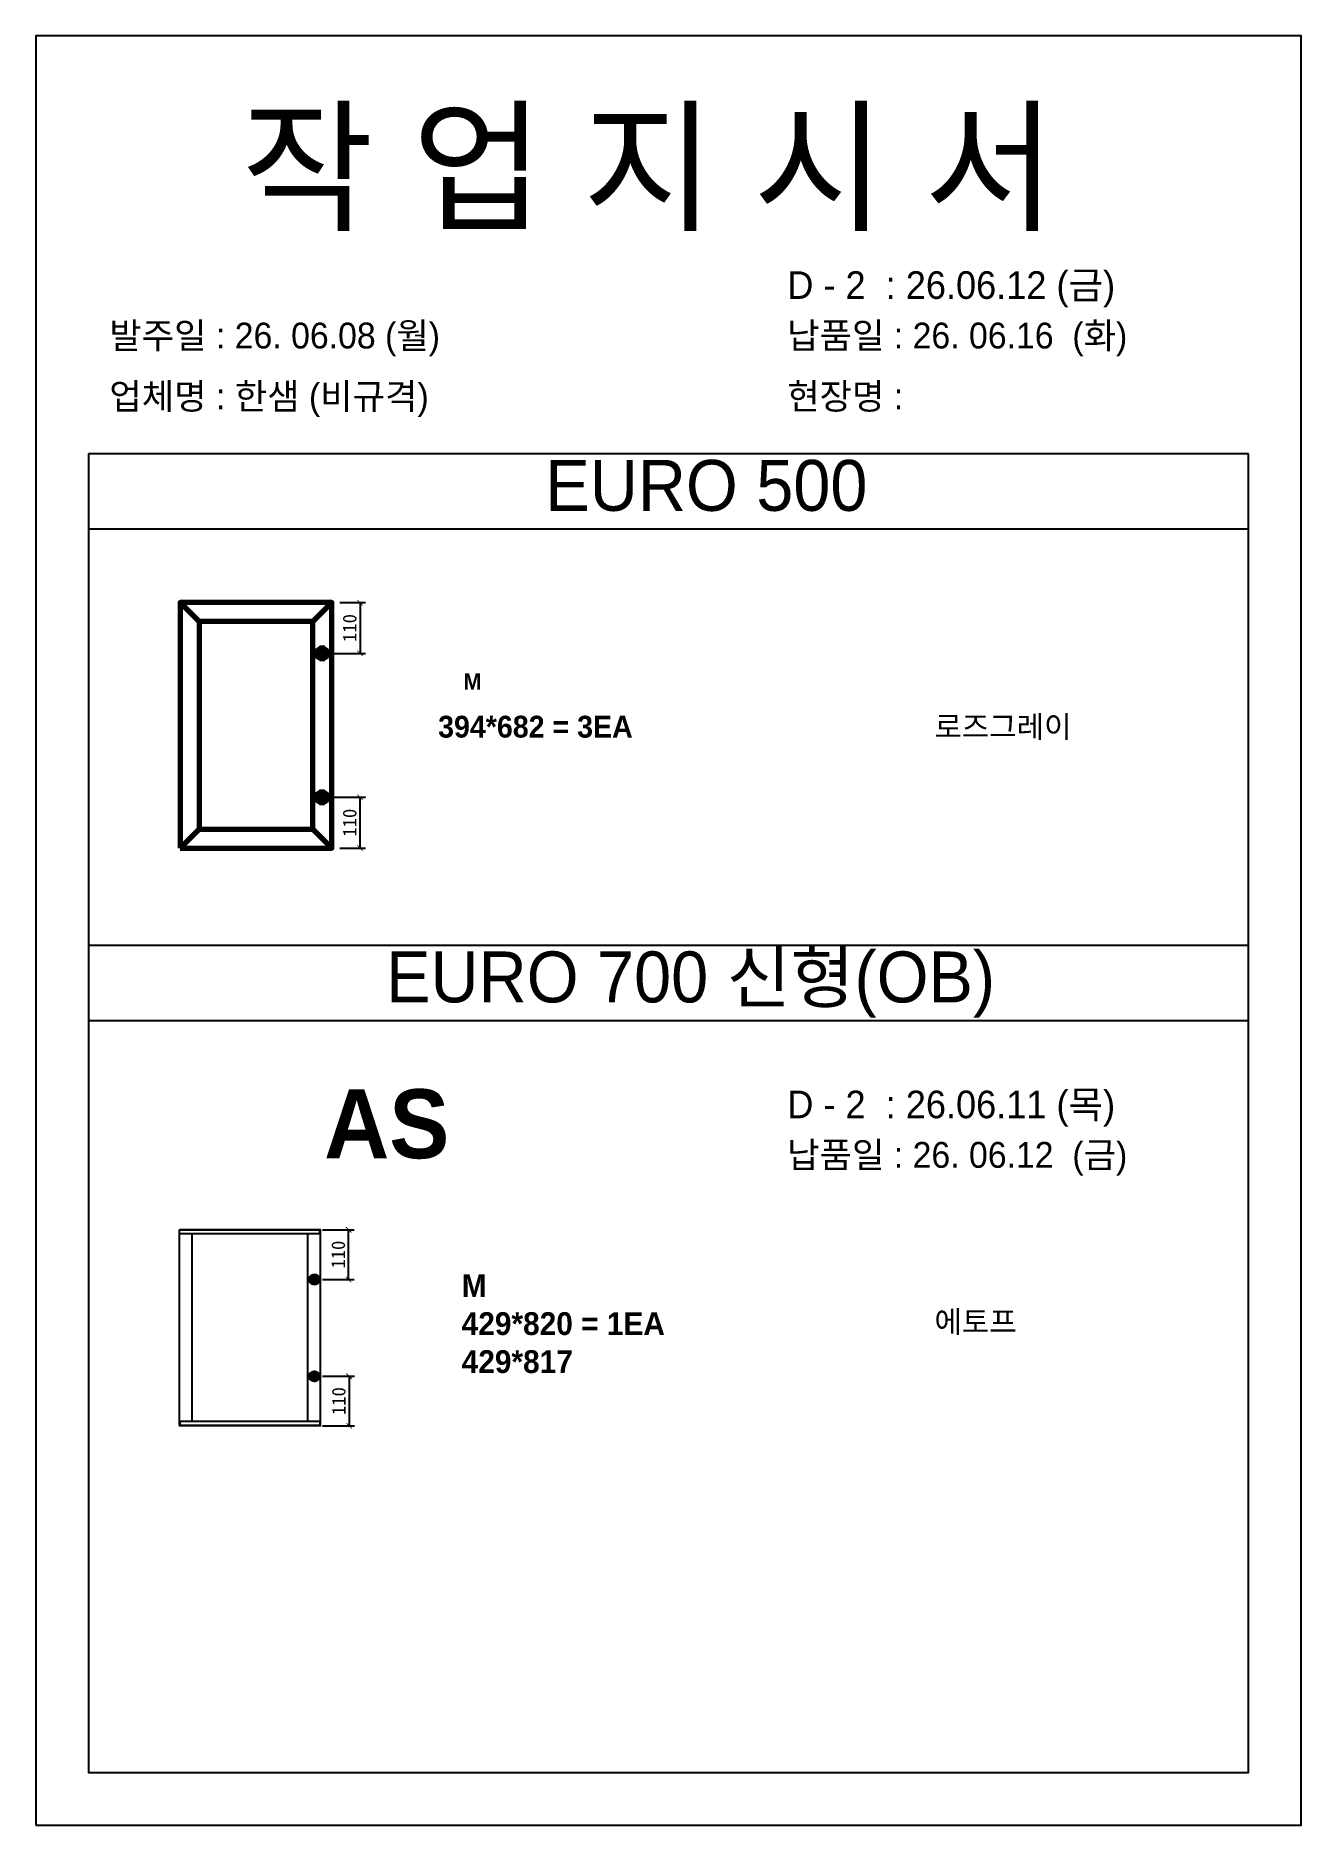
# Model space of a CAD drawing. Header units: millimetres. Extents: x -44117 to 256353, y -2095463 to 65325.
# Drawn here: x 111024 to 113337, y -996166 to -992895 of the extents above; entities that cross this region are included whole.
import ezdxf

# ---------------------------------------------------------------- set-up
doc = ezdxf.new("R2010")
doc.units = ezdxf.units.MM
doc.header["$LTSCALE"] = 10
doc.layers.add('Layer1', color=7, linetype='Continuous', lineweight=70)
doc.styles.add('MtX_Gulim', font='')
doc.styles.get('MtX_Gulim').set_extended_font_data('Gulim', bold=True)
doc.dimstyles.new('ISO-25', dxfattribs={"dimtxt": 2.5, "dimasz": 2.5, "dimexe": 1, "dimexo": 1, "dimtad": 1, "dimtxsty": 'Standard', "dimblk": 'ARCHTICK', "dimcen": 2.5, "dimadec": 0, "dimazin": 0, "dimtfac": 1, "dimtmove": 0, "dimatfit": 3, "dimfxl": 0, "dimarcsym": 0})

msp = doc.modelspace()

# ---------------------------------------------------------------- texts
at = {"linetype": 'Continuous', "style": 'MtX_Gulim'}
msp.add_text('M', height=30.31593, dxfattribs=at).set_placement((111805.49552, -994090.32579))
at = {"attachment_point": 1}
for s, width, gutter_width, heights, insert, char_height in [('{\\fGulim|b0|i0|c129|p50;작 업 지 시 서}', 4553.9528048, 17.21164, [-214.58863], (111399.4531, -993038.05887), 192.7704086), ('\\pt11;{\\fGulim|b0|i0|c129|p50;발주일 : 26. 06.08 (월)}', 4553.9528048, 17.21164, [47.50981], (111158.20182, -993419.08394), 47.2287501), ('{\\fGulim|b0|i0|c129|p50;납품일 : 26. 06.16  (화)}', 4553.9528048, 17.21164, [48.31684], (112397.40985, -993419.08394), 47.2287501), ('{\\fGulim|b0|i0|c129|p50;업체명 : 한샘 (비규격)}', 4553.9528048, 17.21164, [49.72484], (111158.20182, -993530.14197), 47.2287501), ('{\\fGulim|b0|i0|c129|p50;현장명 :  }', 4553.9528048, 17.21164, [52.69999], (112397.40985, -993530.14197), 47.2287501), ('{\\fGulim|b0|i0|c129|p50;EURO 500}', 2199.0574109, 8.31133, [-95.68983], (111955.24739, -993670.07577), 93.0868662), ('{\\f굴림|b1|i0|c129|p50;394*682 = 3EA}', 12072.7918459, 155.2668, [-41.14042], (111759.2983, -994137.80639), 39.9257485), ('{\\f굴림|b1|i0|c129|p50;로즈그레이}', 12072.7918459, 155.2668, [-44.41475], (112666.67582, -994137.80639), 39.9257485), ('{\\fGulim|b0|i0|c129|p50;EURO 700 신형(OB)}', 2199.0574109, 8.31133, [-117.13327], (111664.15886, -994568.8116), 93.0868662), ('{\\f굴림|b1|i0|c129|p50;AS}', 38100.0019729, 489.99978, [-129.66661], (111550.90663, -994820.81692), 125.999944), ('{\\fGulim|b0|i0|c129|p50;납품일 : 26. 06.12  (금)}', 4553.9528048, 17.21164, [48.31684], (112397.40985, -994917.05278), 47.2287501), ('{\\f굴림|b1|i0|c129|p50;M\\P429*820 = 1EA\\P\\C1;429*817}', 12604.7778903, 162.10861, [-182.01378], (111802.4146, -995158.80754), 41.6850715), ('{\\f굴림|b1|i0|c129|p50;에토프}', 12072.7918459, 155.2668, [-44.41475], (112666.67582, -995225.74975), 39.9257485)]:
    msp.add_mtext_dynamic_manual_height_columns(s, width=width, gutter_width=gutter_width, heights=heights, dxfattribs=dict(at, insert=insert, char_height=char_height))
at = {"color": 1, "char_height": 50.4900421, "attachment_point": 1}
for s, insert in [('{\\fGulim|b0|i0|c129|p50;D - 2  : 26.06.12 (금)}', (112397.67568, -993325.19978)), ('{\\fGulim|b0|i0|c129|p50;D - 2  : 26.06.11 (목)}', (112397.67568, -994823.16862))]:
    msp.add_mtext_dynamic_manual_height_columns(s, width=4868.417403, gutter_width=18.40016, heights=[51.65327], dxfattribs=dict(at, insert=insert))

# ---------------------------------------------------------------- blocks, each defined once
blk = doc.blocks.new('_ArchTick')
at = {"color": 0, "linetype": 'ByBlock', "const_width": 0.15}
blk.add_lwpolyline([(-0.5, -0.5), (0.5, 0.5)], dxfattribs=at)
blk = doc.blocks.new('*D6764')
at = {"color": 0, "lineweight": -2}
for p, q in [((111579.8, -993931), (111626.5, -993931)), ((111616.5, -993931), (111616.5, -994023.8)), ((111562.1, -994023.8), (111626.5, -994023.8))]:
    blk.add_line(p, q, dxfattribs=at)
at = {"layer": 'Defpoints', "color": 0}
for p in [(111564.8, -993931), (111547.1, -994023.8), (111616.5, -994023.8)]:
    blk.add_point(p, dxfattribs=at)
at = {"color": 0, "lineweight": -2, "xscale": 10, "yscale": 10, "zscale": 10}
for p, rotation in [((111616.5, -993931), 90), ((111616.5, -994023.8), 270)]:
    blk.add_blockref('_ArchTick', p, dxfattribs=dict(at, rotation=rotation))
at = {"color": 0, "insert": (111597.7, -993977.4), "char_height": 25, "attachment_point": 5, "rotation": 90}
blk.add_mtext('110', dxfattribs=at)
blk = doc.blocks.new('*D6765')
at = {"color": 0, "lineweight": -2}
for p, q in [((111562.1, -994286.9), (111626.5, -994286.9)), ((111616.5, -994379.6), (111616.5, -994286.9)), ((111579.8, -994379.6), (111626.5, -994379.6))]:
    blk.add_line(p, q, dxfattribs=at)
at = {"layer": 'Defpoints', "color": 0}
for p in [(111547.1, -994286.9), (111616.5, -994286.9), (111564.8, -994379.6)]:
    blk.add_point(p, dxfattribs=at)
at = {"color": 0, "lineweight": -2, "xscale": 10, "yscale": 10, "zscale": 10}
for p, rotation in [((111616.5, -994286.9), 90), ((111616.5, -994379.6), 270)]:
    blk.add_blockref('_ArchTick', p, dxfattribs=dict(at, rotation=rotation))
at = {"color": 0, "insert": (111597.7, -994333.3), "char_height": 25, "attachment_point": 5, "rotation": 90}
blk.add_mtext('110', dxfattribs=at)
blk = doc.blocks.new('*D6766')
at = {"color": 0, "lineweight": -2}
for p, q in [((111548.2, -995077.5), (111605.6, -995077.5)), ((111595.6, -995168.5), (111595.6, -995077.5)), ((111548.2, -995168.5), (111605.6, -995168.5))]:
    blk.add_line(p, q, dxfattribs=at)
at = {"layer": 'Defpoints', "color": 0}
for p in [(111533.2, -995077.5), (111595.6, -995077.5), (111533.2, -995168.5)]:
    blk.add_point(p, dxfattribs=at)
at = {"color": 0, "lineweight": -2, "xscale": 10, "yscale": 10, "zscale": 10}
for p, rotation in [((111595.6, -995077.5), 90), ((111595.6, -995168.5), 270)]:
    blk.add_blockref('_ArchTick', p, dxfattribs=dict(at, rotation=rotation))
at = {"color": 0, "insert": (111576.8, -995123), "char_height": 25, "attachment_point": 5, "rotation": 90}
blk.add_mtext('110', dxfattribs=at)
blk = doc.blocks.new('*D6767')
at = {"color": 0, "lineweight": -2}
for p, q in [((111548.2, -995345.5), (111606.6, -995345.5)), ((111596.6, -995345.5), (111596.6, -995436)), ((111548.2, -995436), (111606.6, -995436))]:
    blk.add_line(p, q, dxfattribs=at)
at = {"layer": 'Defpoints', "color": 0}
for p in [(111533.2, -995345.5), (111533.2, -995436), (111596.6, -995436)]:
    blk.add_point(p, dxfattribs=at)
at = {"color": 0, "lineweight": -2, "xscale": 10, "yscale": 10, "zscale": 10}
for p, rotation in [((111596.6, -995345.5), 90), ((111596.6, -995436), 270)]:
    blk.add_blockref('_ArchTick', p, dxfattribs=dict(at, rotation=rotation))
at = {"color": 0, "insert": (111577.8, -995390.8), "char_height": 25, "attachment_point": 5, "rotation": 90}
blk.add_mtext('110', dxfattribs=at)

# ---------------------------------------------------------------- dimensions: what is measured, and where the dimension line sits
for base, p1, p2, angle, picture, middle in [((111616.48491, -994023.79679), (111564.78781, -993931.03484), (111547.09855, -994023.79679), 90, '*D6764', (111597.73491, -993977.41581)), ((111616.48491, -994286.88557), (111564.78781, -994379.64752), (111547.09855, -994286.88557), 270, '*D6765', (111597.73491, -994333.26655)), ((111595.57441, -995077.48679), (111533.15394, -995168.52149), (111533.15394, -995077.48679), 90, '*D6766', (111576.82441, -995123.00414)), ((111596.57277, -995435.98526), (111533.15394, -995345.52025), (111533.15394, -995435.98526), 90, '*D6767', (111577.82277, -995390.75275))]:
    dim = msp.add_linear_dim(base=base, p1=p1, p2=p2, angle=angle, text='110', dimstyle='ISO-25', override={"dimscale": 10, "dimasz": 1, "dimexo": 1.5, "dimtxsty": 'Standard'})
    dim.commit()
    dim.dimension.update_dxf_attribs({"geometry": picture, "text_midpoint": middle})

# ---------------------------------------------------------------- linework, layer by layer
for p, q in [((113240.6768, -993659.0649), (111120.2023, -993659.0649)), ((113240.6768, -993796.75805), (111120.2023, -993796.75805)), ((113240.6768, -994557.80073), (111120.2023, -994557.80073)), ((113240.6768, -994695.49388), (111120.2023, -994695.49388)), ((111286.18656, -995077.74434), (111286.18656, -995435.72771)), ((111544.29277, -995078.20791), (111286.18656, -995078.20791)), ((111544.29277, -995085.21305), (111286.18656, -995085.21305)), ((111544.03523, -995077.48679), (111286.4441, -995077.48679)), ((111309.10779, -995084.69797), (111309.10779, -995428.259)), ((111521.11399, -995428.259), (111521.11399, -995085.21305)), ((111543.00506, -995085.21305), (111543.00506, -995077.48679)), ((111544.29277, -995435.72771), (111544.29277, -995077.74434)), ((111544.29277, -995428.259), (111286.18656, -995428.259)), ((111544.29277, -995435.26414), (111286.18656, -995435.26414)), ((111544.03523, -995435.98526), (111286.4441, -995435.98526)), ((111287.47427, -995435.98526), (111287.47427, -995428.259)), ((111543.00506, -995428.259), (111543.00506, -995435.98526))]:
    msp.add_line(p, q)
msp.add_lwpolyline([(111023.8171, -996166.22345), (113337.062, -996166.22345), (113337.062, -992894.63423), (111023.8171, -992894.63423)], close=True)
msp.add_lwpolyline([(111120.2023, -993659.0649), (111120.2023, -996069.83825), (113240.6768, -996069.83825), (113240.6768, -993659.0649)])
for centre, start, end in [((111544.03523, -995077.74434), 0, 90), ((111286.4441, -995435.72772), 180, 270), ((111544.03523, -995435.72772), 270, 0)]:
    msp.add_arc(centre, 0.25754, start, end)
at = {"layer": 'Layer1'}
for p, q in [((111322.33136, -993965.67148), (111287.69472, -993931.03484)), ((111530.15117, -993965.67148), (111564.78781, -993931.03484)), ((111547.09855, -994009.39968), (111547.09855, -994038.19389)), ((111547.09855, -994301.28268), (111547.09855, -994272.48847)), ((111287.69472, -994379.64752), (111322.33136, -994345.01088)), ((111564.78781, -994379.64752), (111530.15117, -994345.01088)), ((111530.15117, -994345.01088), (111564.78781, -994379.64752)), ((111533.15394, -995159.02949), (111533.15394, -995178.01349)), ((111533.15394, -995355.01225), (111533.15394, -995336.02825))]:
    msp.add_line(p, q, dxfattribs=at)
for points in [[(111287.69472, -994379.64752), (111564.78781, -994379.64752), (111564.78781, -993931.03484), (111287.69472, -993931.03484)], [(111322.33136, -994345.01088), (111530.15117, -994345.01088), (111530.15117, -993965.67148), (111322.33136, -993965.67148)], [(111561.49566, -994023.79679), (111532.70144, -994023.79679)], [(111561.49566, -994286.88557), (111532.70144, -994286.88557)], [(111542.64594, -995168.52149), (111523.66194, -995168.52149)], [(111542.64594, -995345.52025), (111523.66194, -995345.52025)]]:
    msp.add_lwpolyline(points, close=True, dxfattribs=at)
for centre, radius in [((111547.09855, -994023.79679), 9.59807), ((111547.09855, -994286.88557), 9.59807), ((111533.15394, -995168.52149), 6.328), ((111533.15394, -995345.52025), 6.328)]:
    msp.add_circle(centre, radius, dxfattribs=at)

msp.set_redraw_order([(e.dxf.handle, doc.entitydb.next_handle()) for e in msp.query("TEXT MTEXT ATTDEF DIMENSION ARC_DIMENSION")])  # texts and dimensions are drawn at this point

doc.saveas('drawing.dxf')
